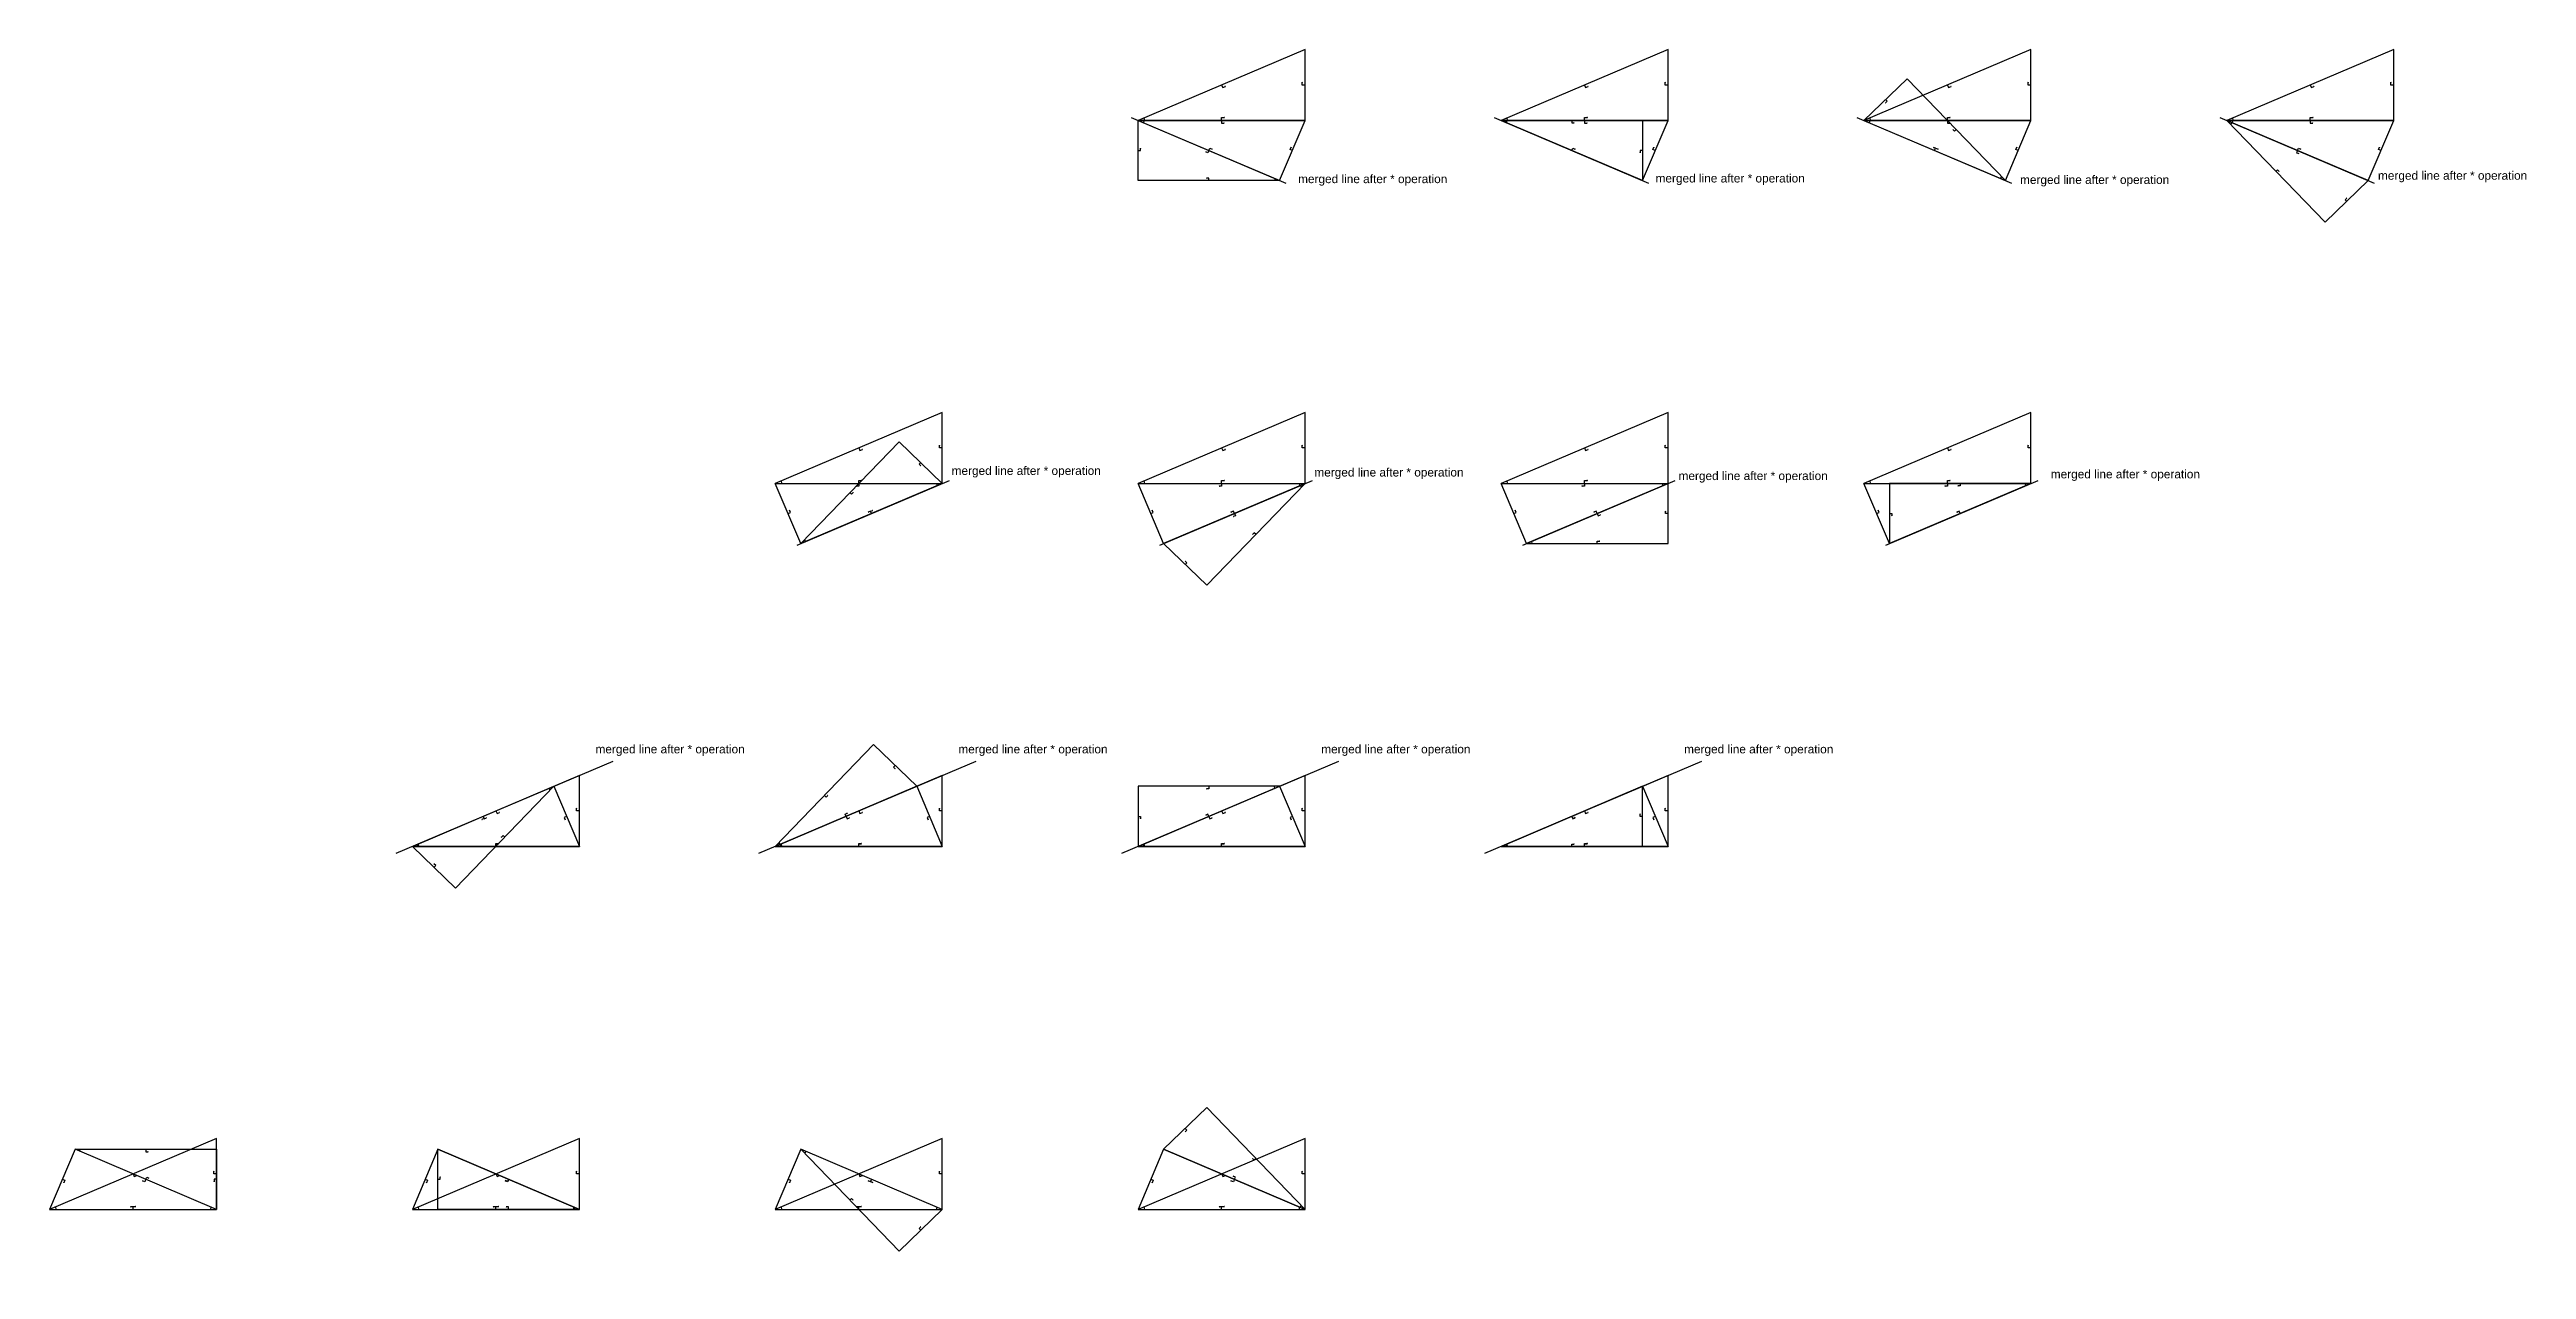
# Model space of a CAD drawing. Header units: millimetres. Extents: x 351024 to 834595, y -52733518 to -52619758.
# Drawn here: x 440177 to 527951, y -52733518 to -52690300 of the extents above; entities that cross this region are included whole.
import ezdxf

# ---------------------------------------------------------------- set-up
doc = ezdxf.new("R2010")
doc.units = ezdxf.units.MM
for name, color, linetype in [('BASE', 170, 'Continuous'), ('HYPOTENUSE', 20, 'Continuous'), ('PERPENDICULAR', 90, 'Continuous'), ('Standard', 7, 'Continuous')]:
    doc.layers.add(name, color=color, linetype=linetype)
doc.styles.add('Arial', font='arial_0.ttf')

msp = doc.modelspace()

# ---------------------------------------------------------------- texts
at = {"layer": 'Standard', "style": 'Arial'}
for p in [(484422, -52695033), (497090, -52695010), (510005, -52695061), (522690, -52694912), (472144, -52705370), (484998, -52705427), (497904, -52705552), (511094, -52705491), (459524, -52715234), (472383, -52715234), (485242, -52715234), (498101, -52715234)]:
    msp.add_text('merged line after * operation', height=300, dxfattribs=at).set_placement(p)

# ---------------------------------------------------------------- blocks, each defined once
blk = doc.blocks.new('TRIANGLE')
at = {"color": 1}
for p, q in [((2959, 1256), (2998, 1164)), ((2998, 1164), (3090, 1203)), ((3090, 1203), (3076, 1202)), ((3090, 1203), (3080, 1194))]:
    blk.add_line(p, q, dxfattribs=at)
at = {"color": 3}
for p, q in [((5818, 1356), (5814, 1343)), ((5818, 1256), (5818, 1356)), ((5818, 1356), (5823, 1343)), ((5918, 1256), (5818, 1256))]:
    blk.add_line(p, q, dxfattribs=at)
at = {"color": 5}
for p, q in [((2959, 0), (2959, 100)), ((2959, 100), (3059, 100)), ((3059, 100), (3046, 104)), ((3059, 100), (3046, 96))]:
    blk.add_line(p, q, dxfattribs=at)
at = {"layer": 'BASE'}
blk.add_line((0, 0), (5918, 0), dxfattribs=at)
at = {"layer": 'Defpoints', "color": 4}
blk.add_line((207, 88), (220, 0), dxfattribs=at)
at = {"layer": 'HYPOTENUSE'}
blk.add_line((5918, 2512), (0, 0), dxfattribs=at)
at = {"layer": 'PERPENDICULAR'}
blk.add_line((5918, 0), (5918, 2512), dxfattribs=at)

# ---------------------------------------------------------------- linework, layer by layer
at = {"layer": 'Standard', "color": 123}
for p, q in [((478510, -52692708), (483983, -52695032)), ((491369, -52692709), (496842, -52695032)), ((504227, -52692708), (509701, -52695032)), ((517086, -52692709), (522560, -52695032)), ((466667, -52707856), (472068, -52705564)), ((479526, -52707856), (484927, -52705564)), ((492385, -52707856), (497786, -52705564)), ((505244, -52707856), (510645, -52705564)), ((452458, -52718775), (460149, -52715508)), ((465317, -52718775), (473008, -52715508)), ((478176, -52718775), (485867, -52715508)), ((491035, -52718775), (498726, -52715508))]:
    msp.add_line(p, q, dxfattribs=at)

# ---------------------------------------------------------------- block references
at = {"layer": 'Standard'}
for p in [(478754, -52692813), (491613, -52692813), (504472, -52692813), (517331, -52692813), (465895, -52705672), (478754, -52705672), (491613, -52705672), (504472, -52705672), (453036, -52718531), (465895, -52718531), (478754, -52718531), (491613, -52718531), (440177, -52731389), (453036, -52731389), (465895, -52731389), (478754, -52731389)]:
    msp.add_blockref('TRIANGLE', p, dxfattribs=at)
for p, xscale, yscale, zscale, rotation in [((478754, -52692813), 0.920504853452437, 0.920504853452437, 0.920504853452437, 336.9999999999995), ((491613, -52692813), 0.920504853452437, 0.920504853452437, 0.920504853452437, 336.9999999999995), ((504472, -52692813), 0.920504853452437, 0.920504853452437, 0.920504853452437, 336.9999999999995), ((509487, -52694941), 0.8473291852296492, 0.8473291852296492, 0.8473291852296492, 133.9999999999735), ((517331, -52692813), 0.920504853452437, 0.920504853452437, 0.920504853452437, 336.9999999999995), ((517331, -52692813), 0.8473291852296492, 0.8473291852296492, 0.8473291852296492, 313.9999999999735), ((483769, -52694941), -0.8473291852296492, 0.8473291852296491, 0.8473291852296492, 359.9999999999745), ((491613, -52692813), -0.8473291852296492, 0.8473291852296491, 0.8473291852296492, 180), ((471813, -52705672), -0.920504853452437, 0.920504853452437, 0.920504853452437, 23.00000000000048), ((484672, -52705672), -0.920504853452437, 0.920504853452437, 0.920504853452437, 23.00000000000048), ((497531, -52705672), -0.920504853452437, 0.920504853452437, 0.920504853452437, 23.00000000000048), ((510390, -52705672), -0.920504853452437, 0.920504853452437, 0.920504853452437, 23.00000000000048), ((466799, -52707800), -0.8473291852296492, 0.8473291852296491, 0.8473291852296491, 226.000000000052), ((484672, -52705672), -0.8473291852296492, 0.8473291852296491, 0.8473291852296491, 46.00000000005203), ((510390, -52705672), 0.8473291852296491, 0.8473291852296491, 0.8473291852296491, 180), ((458051, -52716402), -0.8473291852296571, 0.847329185229657, 0.847329185229657, 46.00000000005156), ((465895, -52718531), -0.8473291852296571, 0.847329185229657, 0.847329185229657, 226.0000000000516), ((453036, -52718531), -0.920504853452437, 0.920504853452437, 0.920504853452437, 203.0000000000004), ((465895, -52718531), -0.920504853452437, 0.920504853452437, 0.920504853452437, 203.0000000000004), ((478754, -52718531), -0.920504853452437, 0.920504853452437, 0.920504853452437, 203.0000000000004), ((483769, -52716402), 0.847329185229657, 0.847329185229657, 0.847329185229657, 180), ((491613, -52718531), -0.920504853452437, 0.920504853452437, 0.920504853452437, 203.0000000000004), ((466799, -52729261), 0.8473291852296492, 0.8473291852296492, 0.8473291852296492, 313.9999999999735), ((484672, -52731389), 0.8473291852296492, 0.8473291852296492, 0.8473291852296492, 133.9999999999735), ((446096, -52731389), 0.920504853452437, 0.920504853452437, 0.920504853452437, 156.9999999999995), ((441081, -52729261), -0.8473291852296492, 0.8473291852296491, 0.8473291852296492, 180), ((458954, -52731389), 0.920504853452437, 0.920504853452437, 0.920504853452437, 156.9999999999995), ((458954, -52731389), -0.8473291852296492, 0.8473291852296491, 0.8473291852296492, 359.9999999999745), ((471813, -52731389), 0.920504853452437, 0.920504853452437, 0.920504853452437, 156.9999999999995), ((484672, -52731389), 0.920504853452437, 0.920504853452437, 0.920504853452437, 156.9999999999995)]:
    msp.add_blockref('TRIANGLE', p, dxfattribs=dict(at, xscale=xscale, yscale=yscale, zscale=zscale, rotation=rotation))
for p, xscale, yscale, zscale in [((492517, -52707800), 0.8473291852296491, 0.8473291852296491, 0.8473291852296491), ((491613, -52718531), 0.847329185229657, 0.847329185229657, 0.847329185229657)]:
    msp.add_blockref('TRIANGLE', p, dxfattribs=dict(at, xscale=xscale, yscale=yscale, zscale=zscale))

msp.set_redraw_order([(e.dxf.handle, doc.entitydb.next_handle()) for e in msp.query("TEXT MTEXT ATTDEF DIMENSION ARC_DIMENSION")])  # texts and dimensions are drawn at this point

doc.saveas('drawing.dxf')
